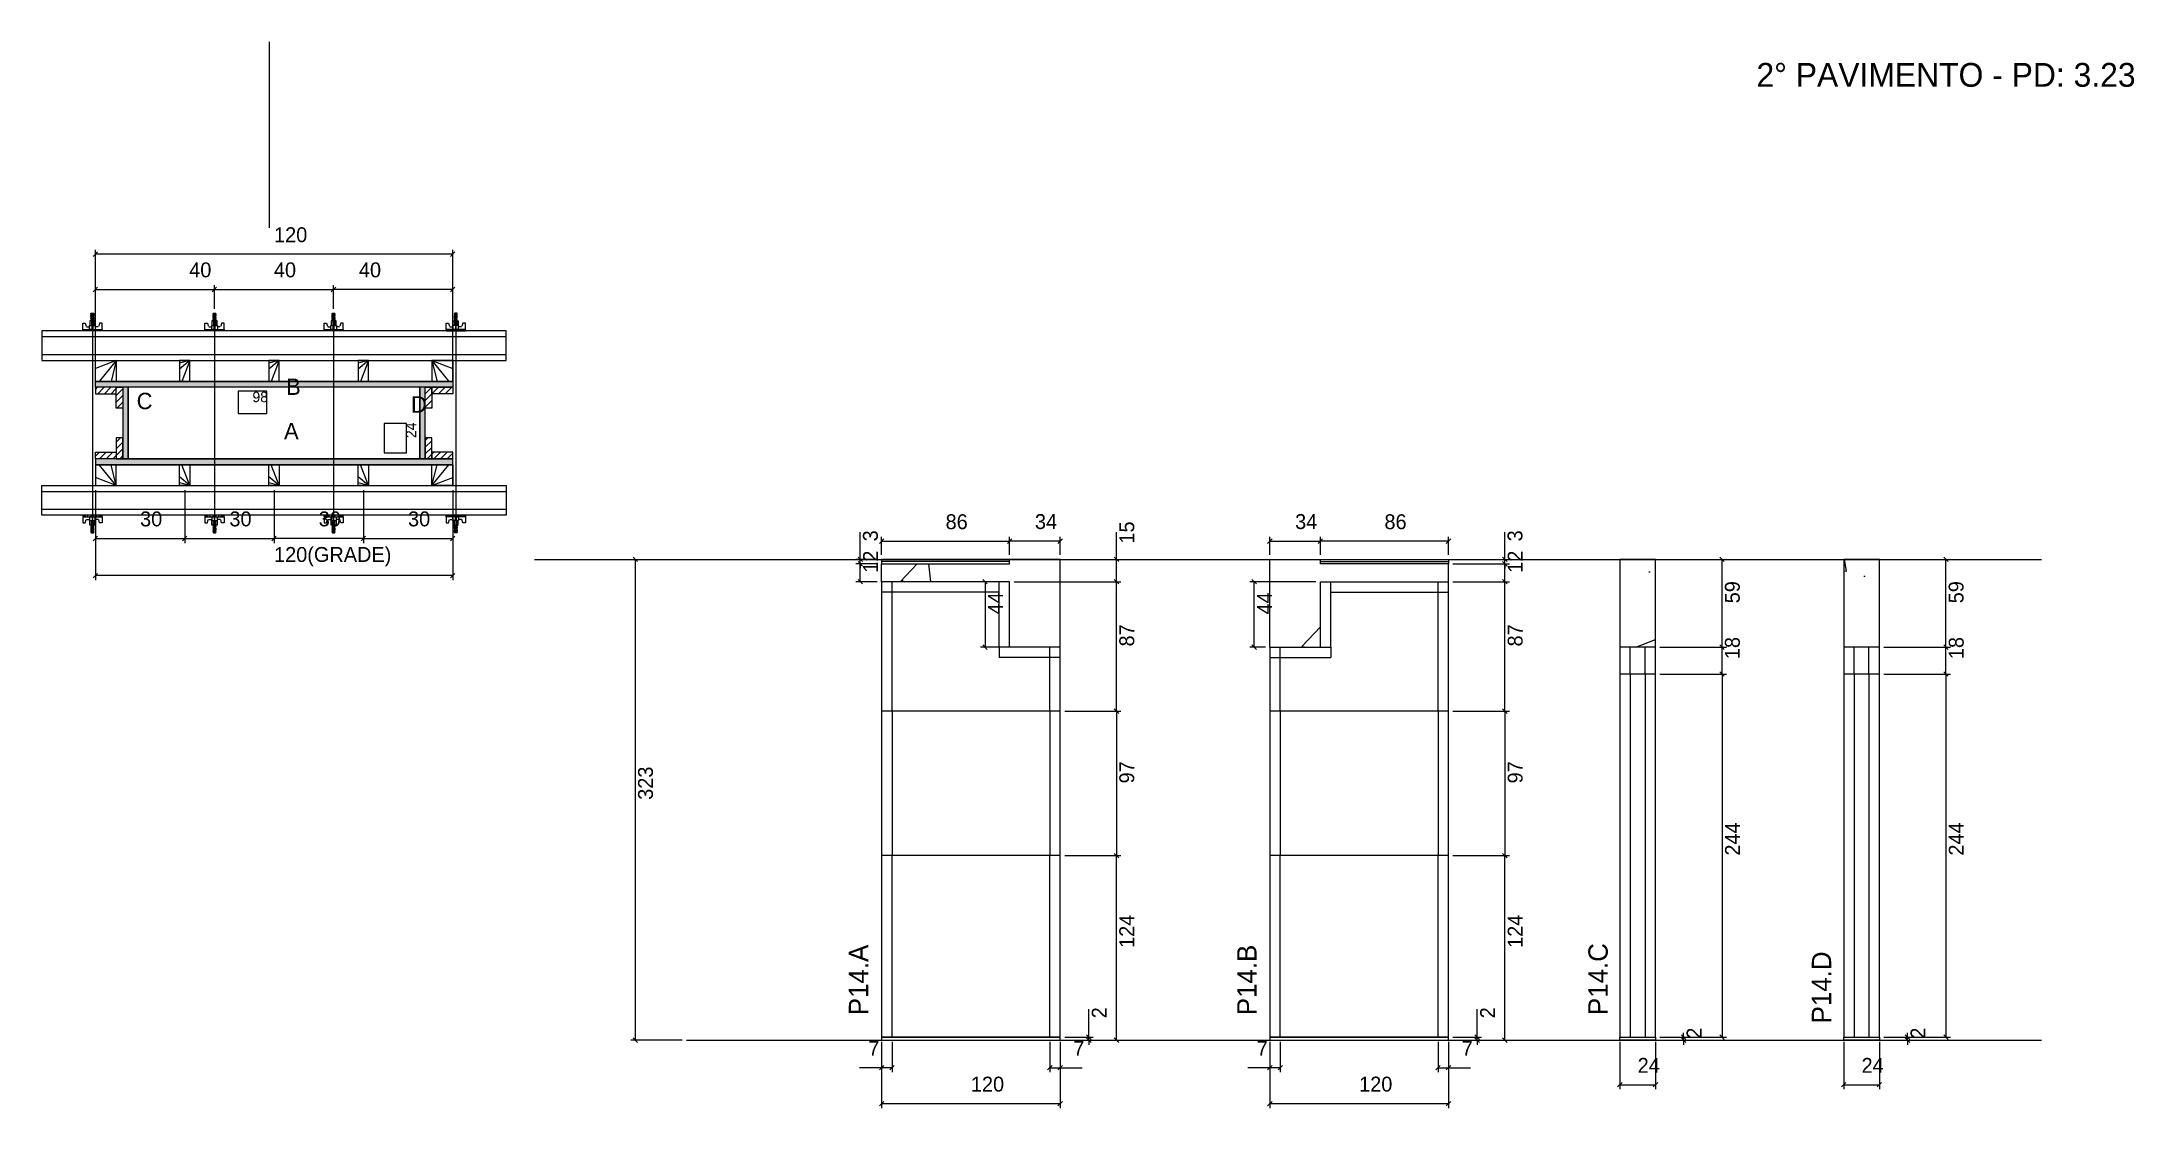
# Model space of a CAD drawing. Header units: metres. Extents: x 5057 to 6462, y 8490 to 9206.
import ezdxf

# ---------------------------------------------------------------- set-up
doc = ezdxf.new("R2010")
doc.units = ezdxf.units.M
for name, color, linetype in [('CHAPA', 7, 'Continuous'), ('COTA', 7, 'Continuous'), ('Hachura', 7, 'Continuous'), ('Madeira', 7, 'Continuous'), ('NIVEL 2° PAV.', 7, 'Continuous'), ('NOMENCLATURA', 7, 'Continuous'), ('Nível', 7, 'Continuous'), ('Painéis', 7, 'Continuous'), ('Perfil Metálico', 7, 'Continuous'), ('SARR_2.2x7', 7, 'Continuous'), ('SARR_EDITAR', 7, 'Continuous'), ('SARRAFO', 7, 'Continuous'), ('Texto Seção', 7, 'Continuous'), ('TEXTO_GERAL', 7, 'Continuous')]:
    doc.layers.add(name, color=color, linetype=linetype)

msp = doc.modelspace()

# ---------------------------------------------------------------- texts
at = {"layer": 'COTA', "color": 241, "lineweight": 25}
for s, p in [('120', (5212.9, 9071.3)), ('40', (5155.9, 9047.7)), ('40', (5212.8, 9047.7)), ('40', (5269.9, 9047.7)), ('30', (5122.9, 8880.4)), ('30', (5182.9, 8880.4)), ('30', (5242.9, 8880.4)), ('30', (5302.9, 8880.4)), ('120(GRADE)', (5212.9, 8856.5))]:
    msp.add_text(s, height=10, dxfattribs=at).set_placement(p)
at = {"layer": 'COTA', "color": 1, "lineweight": 25}
msp.add_text('98', height=7, dxfattribs=at).set_placement((5198.4, 8963.8))
msp.add_text('24', height=7, rotation=90, dxfattribs=at).set_placement((5308.4, 8939.7))
at = {"layer": 'COTA', "color": 240, "lineweight": 25}
for s, p in [('86', (5664, 8878.5)), ('34', (5724, 8878.6)), ('34', (5898.8, 8878.6)), ('86', (5958.8, 8878.5)), ('7', (5612.1, 8524.7)), ('7', (5749.8, 8524.7)), ('7', (5873, 8524.7)), ('7', (6010.7, 8524.7)), ('24', (6128.9, 8513.3)), ('24', (6279.3, 8513.3)), ('120', (5681, 8500.7)), ('120', (5941.8, 8500.7))]:
    msp.add_text(s, height=10, dxfattribs=at).set_placement(p)
for s, p in [('15', (5790.7, 8868.8)), ('3', (5618.5, 8870.3)), ('3', (6051.5, 8870.3)), ('12', (5618.6, 8849.2)), ('12', (6051.6, 8849.2)), ('59', (6197.5, 8828.7)), ('59', (6347.8, 8828.7)), ('44', (5702.5, 8821.2)), ('44', (5883.3, 8821.2)), ('87', (5790.7, 8799.7)), ('87', (6051.6, 8799.7)), ('18', (6197.5, 8791.2)), ('18', (6347.9, 8791.2)), ('97', (5790.7, 8707.7)), ('97', (6051.6, 8707.7)), ('244', (6197.6, 8659.2)), ('244', (6347.9, 8659.2)), ('124', (5790.7, 8597.2)), ('124', (6051.6, 8597.2)), ('2', (5772.2, 8549.9)), ('2', (6033.1, 8549.9)), ('2', (6171.8, 8536.2)), ('2', (6322.2, 8536.2))]:
    msp.add_text(s, height=10, rotation=90, dxfattribs=at).set_placement(p)
at = {"layer": 'NIVEL 2° PAV.', "color": 240, "lineweight": 25}
msp.add_text('323', height=10, rotation=90, dxfattribs=at).set_placement((5467.4, 8696.7))
at = {"layer": 'NOMENCLATURA', "color": 2, "lineweight": 25}
msp.add_text('2° PAVIMENTO - PD: 3.23', height=16, dxfattribs=at).set_placement((6208.7, 9175.7))
at = {"layer": 'Texto Seção', "color": 7, "lineweight": 15}
for s, p in [('P14.A', (5612, 8552)), ('P14.B', (5872.9, 8552)), ('P14.C', (6108.8, 8552.1)), ('P14.D', (6258.9, 8546.5))]:
    msp.add_text(s, height=13, rotation=90, dxfattribs=at).set_placement(p)
at = {"layer": 'TEXTO_GERAL', "color": 7, "lineweight": 25}
for s, p in [('C', (5120.6, 8959.1)), ('B', (5221, 8968.7)), ('D', (5304.9, 8956.8)), ('A', (5219.6, 8938.9))]:
    msp.add_text(s, height=11, dxfattribs=at).set_placement(p)

# ---------------------------------------------------------------- hatches: boundary and pattern name
at = {"layer": 'COTA'}
h = msp.add_hatch(dxfattribs=at)
h.set_pattern_fill('AR-CONC')
h.paths.add_polyline_path([(5707, 8855.2), (5621, 8855.2), (5621, 8843.2), (5707, 8843.2), (5707, 8799.2), (5741, 8799.2), (5741, 8858.2), (5707, 8858.2), (5707, 8855.2)])
h = msp.add_hatch(dxfattribs=at)
h.set_pattern_fill('AR-CONC')
h.paths.add_polyline_path([(5915.8, 8855.2), (6001.8, 8855.2), (6001.8, 8843.2), (5915.8, 8843.2), (5915.8, 8799.2), (5881.8, 8799.2), (5881.8, 8858.2), (5915.8, 8858.2), (5915.8, 8855.2)])
h = msp.add_hatch(dxfattribs=at)
h.set_pattern_fill('AR-CONC')
h.paths.add_polyline_path([(6140.9, 8858.2), (6116.9, 8858.2), (6116.9, 8799.2), (6140.9, 8799.2), (6140.9, 8858.2)])
h = msp.add_hatch(dxfattribs=at)
h.set_pattern_fill('AR-CONC')
h.paths.add_polyline_path([(6291.3, 8858.2), (6267.3, 8858.2), (6267.3, 8799.2), (6291.3, 8799.2), (6291.3, 8858.2)])
at = {"layer": 'Hachura'}
h = msp.add_hatch(color=7, dxfattribs=at)
h.dxf.hatch_style = 1
h.paths.add_polyline_path([(5092.9, 8973.8), (5092.9, 8977.8), (5332.9, 8977.8), (5332.9, 8973.8), (5092.9, 8973.8)])
h = msp.add_hatch(color=7, dxfattribs=at)
h.dxf.hatch_style = 1
h.paths.add_polyline_path([(5092.9, 8973.8), (5092.9, 8977.8), (5332.9, 8977.8), (5332.9, 8973.8), (5092.9, 8973.8)])
h = msp.add_hatch(dxfattribs=at)
h.set_pattern_fill('ANSI31')
h.paths.add_polyline_path([(5106.9, 8973.8), (5106.9, 8969.4), (5092.9, 8969.4), (5092.9, 8973.8), (5106.9, 8973.8)])
h = msp.add_hatch(dxfattribs=at)
h.set_pattern_fill('ANSI31')
h.paths.add_polyline_path([(5111.3, 8973.8), (5106.9, 8973.8), (5106.9, 8959.8), (5111.3, 8959.8), (5111.3, 8973.8)])
h = msp.add_hatch(color=7, dxfattribs=at)
h.dxf.hatch_style = 1
h.paths.add_polyline_path([(5114.9, 8973.8), (5111.3, 8973.8), (5111.3, 8925.8), (5114.9, 8925.8), (5114.9, 8973.8)])
h = msp.add_hatch(color=7, dxfattribs=at)
h.dxf.hatch_style = 1
h.paths.add_polyline_path([(5114.9, 8973.8), (5111.3, 8973.8), (5111.3, 8925.8), (5114.9, 8925.8), (5114.9, 8973.8)])
h = msp.add_hatch(color=7, dxfattribs=at)
h.dxf.hatch_style = 1
h.paths.add_polyline_path([(5314.5, 8973.8), (5310.9, 8973.8), (5310.9, 8925.8), (5314.5, 8925.8), (5314.5, 8973.8)])
h = msp.add_hatch(color=7, dxfattribs=at)
h.dxf.hatch_style = 1
h.paths.add_polyline_path([(5314.5, 8973.8), (5310.9, 8973.8), (5310.9, 8925.8), (5314.5, 8925.8), (5314.5, 8973.8)])
h = msp.add_hatch(dxfattribs=at)
h.set_pattern_fill('ANSI31')
h.paths.add_polyline_path([(5318.9, 8973.8), (5314.5, 8973.8), (5314.5, 8959.8), (5318.9, 8959.8), (5318.9, 8973.8)])
h = msp.add_hatch(dxfattribs=at)
h.set_pattern_fill('ANSI31')
h.paths.add_polyline_path([(5318.9, 8973.8), (5318.9, 8969.4), (5332.9, 8969.4), (5332.9, 8973.8), (5318.9, 8973.8)])
h = msp.add_hatch(dxfattribs=at)
h.set_pattern_fill('ANSI31')
h.paths.add_polyline_path([(5111.3, 8925.8), (5106.9, 8925.8), (5106.9, 8939.8), (5111.3, 8939.8), (5111.3, 8925.8)])
h = msp.add_hatch(dxfattribs=at)
h.set_pattern_fill('ANSI31')
h.paths.add_polyline_path([(5318.9, 8925.8), (5314.5, 8925.8), (5314.5, 8939.8), (5318.9, 8939.8), (5318.9, 8925.8)])
h = msp.add_hatch(dxfattribs=at)
h.set_pattern_fill('ANSI31')
h.paths.add_polyline_path([(5106.9, 8925.8), (5106.9, 8930.2), (5092.9, 8930.2), (5092.9, 8925.8), (5106.9, 8925.8)])
h = msp.add_hatch(color=7, dxfattribs=at)
h.dxf.hatch_style = 1
h.paths.add_polyline_path([(5092.9, 8925.8), (5092.9, 8921.8), (5332.9, 8921.8), (5332.9, 8925.8), (5092.9, 8925.8)])
h = msp.add_hatch(color=7, dxfattribs=at)
h.dxf.hatch_style = 1
h.paths.add_polyline_path([(5092.9, 8925.8), (5092.9, 8921.8), (5332.9, 8921.8), (5332.9, 8925.8), (5092.9, 8925.8)])
h = msp.add_hatch(dxfattribs=at)
h.set_pattern_fill('ANSI31')
h.paths.add_polyline_path([(5318.9, 8925.8), (5318.9, 8930.2), (5332.9, 8930.2), (5332.9, 8925.8), (5318.9, 8925.8)])

# ---------------------------------------------------------------- linework, layer by layer
at = {"layer": 'CHAPA', "color": 1, "lineweight": 25}
for points in [[(5092.9, 8973.8), (5092.9, 8977.8), (5332.9, 8977.8), (5332.9, 8973.8)], [(5092.9, 8973.8), (5092.9, 8977.8), (5332.9, 8977.8), (5332.9, 8973.8)], [(5114.9, 8973.8), (5111.3, 8973.8), (5111.3, 8925.8), (5114.9, 8925.8)], [(5114.9, 8973.8), (5111.3, 8973.8), (5111.3, 8925.8), (5114.9, 8925.8)], [(5314.5, 8973.8), (5310.9, 8973.8), (5310.9, 8925.8), (5314.5, 8925.8)], [(5314.5, 8973.8), (5310.9, 8973.8), (5310.9, 8925.8), (5314.5, 8925.8)], [(5092.9, 8925.8), (5092.9, 8921.8), (5332.9, 8921.8), (5332.9, 8925.8)], [(5092.9, 8925.8), (5092.9, 8921.8), (5332.9, 8921.8), (5332.9, 8925.8)]]:
    msp.add_lwpolyline(points, close=True, dxfattribs=at)
at = {"layer": 'COTA', "color": 241, "lineweight": 25}
for p, q in [((5092.9, 8980.8), (5092.9, 9066.2)), ((5332.9, 8980.8), (5332.9, 9066.2)), ((5332.9, 9063.2), (5092.9, 9063.2)), ((5092.9, 9014.8), (5092.9, 9042.5)), ((5092.9, 9039.5), (5172.8, 9039.5)), ((5172.8, 9026.6), (5172.8, 9042.5)), ((5172.8, 9026.6), (5172.8, 9042.5)), ((5172.8, 9039.5), (5252.8, 9039.5)), ((5252.8, 9026.6), (5252.8, 9042.5)), ((5252.8, 9026.6), (5252.8, 9042.5)), ((5332.9, 9039.5), (5252.8, 9039.5)), ((5332.9, 9014.8), (5332.9, 9042.5)), ((5092.9, 8904.8), (5092.9, 8844.3)), ((5092.9, 8904.8), (5092.9, 8869.2)), ((5152.9, 8904.8), (5152.9, 8869.2)), ((5152.9, 8904.8), (5152.9, 8869.2)), ((5212.9, 8904.8), (5212.9, 8869.2)), ((5212.9, 8904.8), (5212.9, 8869.2)), ((5272.9, 8904.8), (5272.9, 8869.2)), ((5272.9, 8904.8), (5272.9, 8869.2)), ((5332.9, 8904.8), (5332.9, 8844.3)), ((5332.9, 8904.8), (5332.9, 8869.2)), ((5092.9, 8872.2), (5152.9, 8872.2)), ((5152.9, 8872.2), (5212.9, 8872.2)), ((5272.9, 8872.2), (5212.9, 8872.2)), ((5272.9, 8872.2), (5332.9, 8872.2)), ((5621, 8843.2), (5621, 8855.2)), ((5741, 8858.2), (5707, 8858.2)), ((5741, 8799.2), (5741, 8858.2)), ((5881.8, 8799.2), (5881.8, 8858.2)), ((5881.8, 8858.2), (5915.8, 8858.2)), ((6001.8, 8843.2), (6001.8, 8855.2)), ((5332.9, 8847.3), (5092.9, 8847.3))]:
    msp.add_line(p, q, dxfattribs=at)
at = {"layer": 'COTA', "color": 0, "lineweight": 25}
for p, q in [((5094.4, 9064.7), (5091.4, 9061.7)), ((5331.4, 9061.7), (5334.4, 9064.7)), ((5094.4, 9041), (5091.4, 9038)), ((5171.3, 9038), (5174.3, 9041)), ((5174.3, 9041), (5171.3, 9038)), ((5254.3, 9041), (5251.3, 9038)), ((5251.3, 9038), (5254.3, 9041)), ((5331.4, 9038), (5334.4, 9041)), ((5094.4, 8873.7), (5091.4, 8870.7)), ((5151.4, 8870.7), (5154.4, 8873.7)), ((5154.4, 8873.7), (5151.4, 8870.7)), ((5211.4, 8870.7), (5214.4, 8873.7)), ((5214.4, 8873.7), (5211.4, 8870.7)), ((5274.4, 8873.7), (5271.4, 8870.7)), ((5271.4, 8870.7), (5274.4, 8873.7)), ((5331.4, 8870.7), (5334.4, 8873.7)), ((5622.5, 8871.9), (5619.5, 8868.9)), ((5708.5, 8871.9), (5705.5, 8868.9)), ((5705.5, 8868.9), (5708.5, 8871.9)), ((5739.5, 8868.9), (5742.5, 8871.9)), ((5883.3, 8871.9), (5880.3, 8868.9)), ((5914.3, 8868.9), (5917.3, 8871.9)), ((5917.3, 8871.9), (5914.3, 8868.9)), ((6000.3, 8868.9), (6003.3, 8871.9)), ((5605.2, 8859.7), (5608.2, 8856.7)), ((5608.2, 8853.7), (5605.2, 8856.7)), ((5608.2, 8853.7), (5605.2, 8856.7)), ((5780.3, 8856.7), (5777.3, 8859.7)), ((6038.2, 8859.7), (6041.2, 8856.7)), ((6041.2, 8853.7), (6038.2, 8856.7)), ((6041.2, 8853.7), (6038.2, 8856.7)), ((6187.1, 8856.7), (6184.1, 8859.7)), ((6337.5, 8856.7), (6334.5, 8859.7)), ((5094.4, 8848.8), (5091.4, 8845.8)), ((5331.4, 8845.8), (5334.4, 8848.8)), ((5605.2, 8844.7), (5608.2, 8841.7)), ((5692, 8841.7), (5689, 8844.7)), ((5777.3, 8844.7), (5780.3, 8841.7)), ((5780.3, 8841.7), (5777.3, 8844.7)), ((5872.8, 8841.7), (5869.8, 8844.7)), ((6038.2, 8844.7), (6041.2, 8841.7)), ((6041.2, 8841.7), (6038.2, 8844.7)), ((5689, 8800.7), (5692, 8797.7)), ((5869.8, 8800.7), (5872.8, 8797.7)), ((6184.1, 8800.7), (6187.1, 8797.7)), ((6187.1, 8797.7), (6184.1, 8800.7)), ((6334.5, 8800.7), (6337.5, 8797.7)), ((6337.5, 8797.7), (6334.5, 8800.7)), ((6187.1, 8779.7), (6184.1, 8782.7)), ((6184.1, 8782.7), (6187.1, 8779.7)), ((6337.5, 8779.7), (6334.5, 8782.7)), ((6334.5, 8782.7), (6337.5, 8779.7)), ((5777.3, 8757.7), (5780.3, 8754.7)), ((5780.3, 8754.7), (5777.3, 8757.7)), ((6038.2, 8757.7), (6041.2, 8754.7)), ((6041.2, 8754.7), (6038.2, 8757.7)), ((5780.3, 8657.7), (5777.3, 8660.7)), ((5777.3, 8660.7), (5780.3, 8657.7)), ((6041.2, 8657.7), (6038.2, 8660.7)), ((6038.2, 8660.7), (6041.2, 8657.7)), ((5758.7, 8538.7), (5761.7, 8535.7)), ((5761.7, 8533.7), (5758.7, 8536.7)), ((5777.3, 8536.7), (5780.3, 8533.7)), ((6019.6, 8538.7), (6022.6, 8535.7)), ((6022.6, 8533.7), (6019.6, 8536.7)), ((6038.2, 8536.7), (6041.2, 8533.7)), ((6158.3, 8538.7), (6161.3, 8535.7)), ((6161.3, 8533.7), (6158.3, 8536.7)), ((6184.1, 8538.7), (6187.1, 8535.7)), ((6308.7, 8538.7), (6311.7, 8535.7)), ((6311.7, 8533.7), (6308.7, 8536.7)), ((6334.5, 8538.7), (6337.5, 8535.7)), ((5622.5, 8518.2), (5619.5, 8515.2)), ((5626.5, 8515.2), (5629.5, 8518.2)), ((5735.5, 8518.2), (5732.5, 8515.2)), ((5739.5, 8515.2), (5742.5, 8518.2)), ((5883.3, 8518.2), (5880.3, 8515.2)), ((5887.3, 8515.2), (5890.3, 8518.2)), ((5996.3, 8518.2), (5993.3, 8515.2)), ((6000.3, 8515.2), (6003.3, 8518.2)), ((6118.4, 8506.8), (6115.4, 8503.8)), ((6139.4, 8503.8), (6142.4, 8506.8)), ((6268.8, 8506.8), (6265.8, 8503.8)), ((6289.8, 8503.8), (6292.8, 8506.8)), ((5622.5, 8494), (5619.5, 8491)), ((5739.5, 8491), (5742.5, 8494)), ((5883.3, 8494), (5880.3, 8491)), ((6000.3, 8491), (6003.3, 8494))]:
    msp.add_line(p, q, dxfattribs=at)
at = {"layer": 'COTA', "color": 180, "lineweight": 25}
for p, q in [((5208, 8971.3), (5188.7, 8971.3)), ((5188.7, 8971.3), (5188.7, 8956.3)), ((5208, 8956.3), (5208, 8971.3)), ((5188.7, 8956.3), (5208, 8956.3)), ((5301.9, 8949.5), (5286.9, 8949.5)), ((5286.9, 8949.5), (5286.9, 8929.8)), ((5301.9, 8929.8), (5301.9, 8949.5)), ((5286.9, 8929.8), (5301.9, 8929.8))]:
    msp.add_line(p, q, dxfattribs=at)
at = {"layer": 'COTA', "color": 4, "lineweight": 25}
for p, q in [((5606.7, 8858.2), (5606.7, 8876.5)), ((5621, 8861.2), (5621, 8873.4)), ((5621, 8870.4), (5707, 8870.4)), ((5707, 8861.2), (5707, 8873.4)), ((5707, 8861.2), (5707, 8873.4)), ((5741, 8870.4), (5707, 8870.4)), ((5741, 8861.2), (5741, 8873.4)), ((5778.8, 8858.2), (5778.8, 8876.5)), ((5881.8, 8861.2), (5881.8, 8873.4)), ((5881.8, 8870.4), (5915.8, 8870.4)), ((5915.8, 8861.2), (5915.8, 8873.4)), ((5915.8, 8861.2), (5915.8, 8873.4)), ((6001.8, 8870.4), (5915.8, 8870.4)), ((6001.8, 8861.2), (6001.8, 8873.4)), ((6039.7, 8858.2), (6039.7, 8876.5)), ((5618, 8858.2), (5603.7, 8858.2)), ((5618, 8855.2), (5603.7, 8855.2)), ((5618, 8855.2), (5603.7, 8855.2)), ((5606.7, 8855.2), (5606.7, 8858.2)), ((5606.7, 8843.2), (5606.7, 8855.2)), ((5606.7, 8855.2), (5606.7, 8852.2)), ((5744, 8858.2), (5781.8, 8858.2)), ((5778.8, 8843.2), (5778.8, 8858.2)), ((6004.8, 8858.2), (6042.7, 8858.2)), ((6004.8, 8855.2), (6042.7, 8855.2)), ((6004.8, 8855.2), (6042.7, 8855.2)), ((6039.7, 8855.2), (6039.7, 8858.2)), ((6039.7, 8843.2), (6039.7, 8855.2)), ((6039.7, 8855.2), (6039.7, 8852.2)), ((6143.9, 8858.2), (6188.6, 8858.2)), ((6185.6, 8799.2), (6185.6, 8858.2)), ((6294.3, 8858.2), (6339, 8858.2)), ((6336, 8799.2), (6336, 8858.2)), ((5618, 8843.2), (5603.7, 8843.2)), ((5704, 8843.2), (5687.5, 8843.2)), ((5690.5, 8843.2), (5690.5, 8799.2)), ((5710, 8843.2), (5781.8, 8843.2)), ((5710, 8843.2), (5781.8, 8843.2)), ((5778.8, 8756.2), (5778.8, 8843.2)), ((5912.8, 8843.2), (5868.3, 8843.2)), ((5871.3, 8799.2), (5871.3, 8843.2)), ((6004.8, 8843.2), (6042.7, 8843.2)), ((6004.8, 8843.2), (6042.7, 8843.2)), ((6039.7, 8756.2), (6039.7, 8843.2)), ((5704, 8799.2), (5687.5, 8799.2)), ((5878.8, 8799.2), (5868.3, 8799.2)), ((6143.9, 8799.2), (6188.6, 8799.2)), ((6143.9, 8799.2), (6188.6, 8799.2)), ((6185.6, 8781.2), (6185.6, 8799.2)), ((6294.3, 8799.2), (6339, 8799.2)), ((6294.3, 8799.2), (6339, 8799.2)), ((6336, 8781.2), (6336, 8799.2)), ((6143.9, 8781.2), (6188.6, 8781.2)), ((6143.9, 8781.2), (6188.6, 8781.2)), ((6185.6, 8781.2), (6185.6, 8537.2)), ((6294.3, 8781.2), (6339, 8781.2)), ((6294.3, 8781.2), (6339, 8781.2)), ((6336, 8781.2), (6336, 8537.2)), ((5744, 8756.2), (5781.8, 8756.2)), ((5744, 8756.2), (5781.8, 8756.2)), ((5778.8, 8756.2), (5778.8, 8659.2)), ((6004.8, 8756.2), (6042.7, 8756.2)), ((6004.8, 8756.2), (6042.7, 8756.2)), ((6039.7, 8756.2), (6039.7, 8659.2)), ((5744, 8659.2), (5781.8, 8659.2)), ((5744, 8659.2), (5781.8, 8659.2)), ((5778.8, 8535.2), (5778.8, 8659.2)), ((6004.8, 8659.2), (6042.7, 8659.2)), ((6004.8, 8659.2), (6042.7, 8659.2)), ((6039.7, 8535.2), (6039.7, 8659.2)), ((5760.2, 8537.2), (5760.2, 8556)), ((6021.1, 8537.2), (6021.1, 8556)), ((5621, 8534.2), (5621, 8489.5)), ((5621, 8532.2), (5621, 8513.7)), ((5628, 8534.2), (5628, 8513.7)), ((5734, 8534.2), (5734, 8513.7)), ((5741, 8534.2), (5741, 8489.5)), ((5741, 8532.2), (5741, 8513.7)), ((5744, 8537.2), (5763.2, 8537.2)), ((5744, 8535.2), (5763.2, 8535.2)), ((5744, 8535.2), (5781.8, 8535.2)), ((5760.2, 8535.2), (5760.2, 8537.2)), ((5760.2, 8535.2), (5760.2, 8532.2)), ((5881.8, 8534.2), (5881.8, 8489.5)), ((5881.8, 8532.2), (5881.8, 8513.7)), ((5888.8, 8534.2), (5888.8, 8513.7)), ((5994.8, 8534.2), (5994.8, 8513.7)), ((6001.8, 8534.2), (6001.8, 8489.5)), ((6001.8, 8532.2), (6001.8, 8513.7)), ((6004.8, 8537.2), (6024.1, 8537.2)), ((6004.8, 8535.2), (6024.1, 8535.2)), ((6004.8, 8535.2), (6042.7, 8535.2)), ((6021.1, 8535.2), (6021.1, 8537.2)), ((6021.1, 8535.2), (6021.1, 8532.2)), ((6116.9, 8534.2), (6116.9, 8502.3)), ((6140.9, 8534.2), (6140.9, 8502.3)), ((6143.9, 8537.2), (6162.8, 8537.2)), ((6143.9, 8537.2), (6188.6, 8537.2)), ((6143.9, 8535.2), (6162.8, 8535.2)), ((6159.8, 8537.2), (6159.8, 8540.2)), ((6159.8, 8535.2), (6159.8, 8537.2)), ((6159.8, 8535.2), (6159.8, 8532.2)), ((6267.3, 8534.2), (6267.3, 8502.3)), ((6291.3, 8534.2), (6291.3, 8502.3)), ((6294.3, 8537.2), (6313.2, 8537.2)), ((6294.3, 8537.2), (6339, 8537.2)), ((6294.3, 8535.2), (6313.2, 8535.2)), ((6310.2, 8537.2), (6310.2, 8540.2)), ((6310.2, 8535.2), (6310.2, 8537.2)), ((6310.2, 8535.2), (6310.2, 8532.2)), ((5621, 8516.7), (5606.2, 8516.7)), ((5628, 8516.7), (5621, 8516.7)), ((5734, 8516.7), (5741, 8516.7)), ((5741, 8516.7), (5755.7, 8516.7)), ((5881.8, 8516.7), (5867.1, 8516.7)), ((5888.8, 8516.7), (5881.8, 8516.7)), ((5994.8, 8516.7), (6001.8, 8516.7)), ((6001.8, 8516.7), (6016.6, 8516.7)), ((6116.9, 8505.3), (6140.9, 8505.3)), ((6267.3, 8505.3), (6291.3, 8505.3)), ((5741, 8492.5), (5621, 8492.5)), ((6001.8, 8492.5), (5881.8, 8492.5))]:
    msp.add_line(p, q, dxfattribs=at)
at = {"layer": 'COTA', "color": 241, "lineweight": 25}
for points in [[(6140.9, 8799.2), (6140.9, 8858.2), (6116.9, 8858.2), (6116.9, 8799.2)], [(6291.3, 8799.2), (6291.3, 8858.2), (6267.3, 8858.2), (6267.3, 8799.2)]]:
    msp.add_lwpolyline(points, dxfattribs=at)
at = {"layer": 'Hachura', "color": 0, "lineweight": 9}
for p, q in [((5089.9, 9023.3), (5090.2, 9023.6)), ((5090.2, 9023.6), (5091.5, 9023.6)), ((5091.8, 9023.3), (5091.5, 9023.6)), ((5171.9, 9023.3), (5172.2, 9023.6)), ((5172.2, 9023.6), (5173.5, 9023.6)), ((5173.8, 9023.3), (5173.5, 9023.6)), ((5251.9, 9023.3), (5252.2, 9023.6)), ((5252.2, 9023.6), (5253.5, 9023.6)), ((5253.8, 9023.3), (5253.5, 9023.6)), ((5334, 9023.3), (5334.3, 9023.6)), ((5335.6, 9023.6), (5334.3, 9023.6)), ((5335.9, 9023.3), (5335.6, 9023.6)), ((5084.5, 9011.8), (5084.5, 9017)), ((5084.5, 9017), (5086.1, 9017)), ((5084.5, 9012.7), (5097.4, 9012.7)), ((5084.5, 9012.7), (5089.6, 9012.7)), ((5097.4, 9011.8), (5084.5, 9011.8)), ((5084.6, 9012.7), (5084.6, 9011.8)), ((5084.8, 9012.7), (5084.8, 9011.8)), ((5085.1, 9012.7), (5085.1, 9011.8)), ((5085.6, 9012.7), (5085.6, 9011.8)), ((5086.1, 9017), (5086.7, 9014.8)), ((5086.5, 9012.7), (5086.5, 9011.8)), ((5087, 9014.5), (5089, 9014.5)), ((5087.9, 9012.7), (5087.9, 9011.8)), ((5096.4, 9011.8), (5088.6, 9011.8)), ((5089, 9015.3), (5092.8, 9015.3)), ((5089, 9012.7), (5089, 9015.3)), ((5090.9, 9012.7), (5089, 9012.7)), ((5092.6, 9018.5), (5089.2, 9018.5)), ((5092.6, 9018.5), (5089.2, 9018.5)), ((5089.2, 9018.5), (5089.2, 9015.3)), ((5089.6, 9012.7), (5090.3, 9012.7)), ((5089.8, 9022.9), (5092, 9021.8)), ((5091.9, 9021.6), (5089.8, 9022.6)), ((5089.8, 9021.7), (5092, 9020.6)), ((5091.9, 9020.4), (5089.8, 9021.5)), ((5089.8, 9020.6), (5092, 9019.5)), ((5091.9, 9019.3), (5089.8, 9020.3)), ((5091, 9018.5), (5089.8, 9019.2)), ((5089.9, 9023), (5089.9, 9023.3)), ((5091.8, 9023.3), (5089.9, 9023.3)), ((5089.9, 9023), (5091.8, 9022)), ((5089.9, 9023), (5091.8, 9022)), ((5089.9, 9021.8), (5089.9, 9022.5)), ((5091.8, 9021.5), (5089.9, 9022.5)), ((5089.9, 9021.8), (5091.8, 9020.9)), ((5089.9, 9020.7), (5089.9, 9021.3)), ((5091.8, 9020.3), (5089.9, 9021.3)), ((5089.9, 9021.1), (5089.9, 9021.3)), ((5089.9, 9020.7), (5091.8, 9019.7)), ((5089.9, 9019.5), (5089.9, 9020.1)), ((5091.8, 9019.2), (5089.9, 9020.1)), ((5089.9, 9019.5), (5091.8, 9018.5)), ((5090.8, 9018.5), (5089.9, 9019)), ((5089.9, 9018.5), (5089.9, 9019)), ((5089.9, 9012.4), (5089.9, 9012.6)), ((5089.9, 9012), (5089.9, 9012.4)), ((5090.3, 9018.5), (5090.3, 9015.3)), ((5091.8, 9022.7), (5090.5, 9023.3)), ((5090.6, 9012.7), (5090.6, 9014.7)), ((5091.9, 9022.7), (5090.8, 9023.3)), ((5090.9, 9012.7), (5090.9, 9011.8)), ((5091.1, 9014.7), (5091.1, 9012.7)), ((5091.3, 9023.3), (5092, 9023)), ((5091.6, 9023.3), (5091.8, 9023.2)), ((5091.8, 9022.7), (5091.8, 9022)), ((5091.8, 9020.9), (5091.8, 9021.5)), ((5091.8, 9020.1), (5091.8, 9020.3)), ((5091.8, 9020.1), (5091.8, 9019.7)), ((5091.8, 9019.2), (5091.8, 9018.5)), ((5091.8, 9018.5), (5091.8, 9015.3)), ((5091.9, 9012.6), (5091.9, 9012.2)), ((5092.6, 9015.3), (5092.6, 9018.5)), ((5092.8, 9015.3), (5092.6, 9015.3)), ((5092.8, 9015.3), (5092.6, 9015.3)), ((5092.8, 9015.3), (5092.8, 9012.7)), ((5094.8, 9014.5), (5092.8, 9014.5)), ((5093.9, 9012.7), (5093.9, 9011.8)), ((5095.7, 9017), (5095.1, 9014.8)), ((5095.4, 9012.7), (5095.4, 9011.8)), ((5097.4, 9017), (5095.7, 9017)), ((5096.2, 9012.7), (5096.2, 9011.8)), ((5096.7, 9012.7), (5096.7, 9011.8)), ((5097, 9012.7), (5097, 9011.8)), ((5097.2, 9012.7), (5097.2, 9011.8)), ((5097.4, 9012.7), (5097.4, 9017)), ((5097.4, 9012.7), (5097.4, 9011.8)), ((5166.5, 9011.8), (5166.5, 9017)), ((5166.5, 9017), (5168.1, 9017)), ((5166.5, 9012.7), (5179.4, 9012.7)), ((5166.5, 9012.7), (5171.6, 9012.7)), ((5179.4, 9011.8), (5166.5, 9011.8)), ((5166.6, 9012.7), (5166.6, 9011.8)), ((5166.8, 9012.7), (5166.8, 9011.8)), ((5167.1, 9012.7), (5167.1, 9011.8)), ((5167.6, 9012.7), (5167.6, 9011.8)), ((5168.1, 9017), (5168.7, 9014.8)), ((5168.5, 9012.7), (5168.5, 9011.8)), ((5169, 9014.5), (5171, 9014.5)), ((5169.9, 9012.7), (5169.9, 9011.8)), ((5178.4, 9011.8), (5170.6, 9011.8)), ((5171, 9015.3), (5174.8, 9015.3)), ((5171, 9012.7), (5171, 9015.3)), ((5172.9, 9012.7), (5171, 9012.7)), ((5174.6, 9018.5), (5171.2, 9018.5)), ((5174.6, 9018.5), (5171.2, 9018.5)), ((5171.2, 9018.5), (5171.2, 9015.3)), ((5171.6, 9012.7), (5172.3, 9012.7)), ((5171.8, 9022.9), (5174, 9021.8)), ((5173.9, 9021.6), (5171.8, 9022.6)), ((5171.8, 9021.7), (5174, 9020.6)), ((5173.9, 9020.4), (5171.8, 9021.5)), ((5171.8, 9020.6), (5174, 9019.5)), ((5173.9, 9019.3), (5171.8, 9020.3)), ((5173, 9018.5), (5171.8, 9019.2)), ((5171.9, 9023), (5171.9, 9023.3)), ((5173.8, 9023.3), (5171.9, 9023.3)), ((5171.9, 9023), (5173.8, 9022)), ((5171.9, 9023), (5173.8, 9022)), ((5171.9, 9021.8), (5171.9, 9022.5)), ((5173.8, 9021.5), (5171.9, 9022.5)), ((5171.9, 9021.8), (5173.8, 9020.9)), ((5171.9, 9020.7), (5171.9, 9021.3)), ((5173.8, 9020.3), (5171.9, 9021.3)), ((5171.9, 9021.1), (5171.9, 9021.3)), ((5171.9, 9020.7), (5173.8, 9019.7)), ((5171.9, 9019.5), (5171.9, 9020.1)), ((5173.8, 9019.2), (5171.9, 9020.1)), ((5171.9, 9019.5), (5173.8, 9018.5)), ((5172.8, 9018.5), (5171.9, 9019)), ((5171.9, 9018.5), (5171.9, 9019)), ((5171.9, 9012.4), (5171.9, 9012.6)), ((5171.9, 9012), (5171.9, 9012.4)), ((5172.3, 9018.5), (5172.3, 9015.3)), ((5173.8, 9022.7), (5172.5, 9023.3)), ((5172.6, 9012.7), (5172.6, 9014.7)), ((5173.9, 9022.7), (5172.8, 9023.3)), ((5172.9, 9012.7), (5172.9, 9011.8)), ((5173.1, 9014.7), (5173.1, 9012.7)), ((5173.3, 9023.3), (5174, 9023)), ((5173.6, 9023.3), (5173.8, 9023.2)), ((5173.8, 9022.7), (5173.8, 9022)), ((5173.8, 9020.9), (5173.8, 9021.5)), ((5173.8, 9020.1), (5173.8, 9020.3)), ((5173.8, 9020.1), (5173.8, 9019.7)), ((5173.8, 9019.2), (5173.8, 9018.5)), ((5173.8, 9018.5), (5173.8, 9015.3)), ((5173.9, 9012.6), (5173.9, 9012.2)), ((5174.6, 9015.3), (5174.6, 9018.5)), ((5174.8, 9015.3), (5174.6, 9015.3)), ((5174.8, 9015.3), (5174.6, 9015.3)), ((5174.8, 9015.3), (5174.8, 9012.7)), ((5176.8, 9014.5), (5174.8, 9014.5)), ((5175.9, 9012.7), (5175.9, 9011.8)), ((5177.7, 9017), (5177.1, 9014.8)), ((5177.4, 9012.7), (5177.4, 9011.8)), ((5179.4, 9017), (5177.7, 9017)), ((5178.2, 9012.7), (5178.2, 9011.8)), ((5178.7, 9012.7), (5178.7, 9011.8)), ((5179, 9012.7), (5179, 9011.8)), ((5179.2, 9012.7), (5179.2, 9011.8)), ((5179.4, 9012.7), (5179.4, 9017)), ((5179.4, 9012.7), (5179.4, 9011.8)), ((5246.5, 9011.8), (5246.5, 9017)), ((5246.5, 9017), (5248.1, 9017)), ((5246.5, 9012.7), (5259.4, 9012.7)), ((5246.5, 9012.7), (5251.6, 9012.7)), ((5259.4, 9011.8), (5246.5, 9011.8)), ((5246.6, 9012.7), (5246.6, 9011.8)), ((5246.8, 9012.7), (5246.8, 9011.8)), ((5247.1, 9012.7), (5247.1, 9011.8)), ((5247.6, 9012.7), (5247.6, 9011.8)), ((5248.1, 9017), (5248.7, 9014.8)), ((5248.5, 9012.7), (5248.5, 9011.8)), ((5249, 9014.5), (5251, 9014.5)), ((5249.9, 9012.7), (5249.9, 9011.8)), ((5258.4, 9011.8), (5250.6, 9011.8)), ((5251, 9015.3), (5254.8, 9015.3)), ((5251, 9012.7), (5251, 9015.3)), ((5252.9, 9012.7), (5251, 9012.7)), ((5254.6, 9018.5), (5251.2, 9018.5)), ((5254.6, 9018.5), (5251.2, 9018.5)), ((5251.2, 9018.5), (5251.2, 9015.3)), ((5251.6, 9012.7), (5252.3, 9012.7)), ((5251.8, 9022.9), (5254, 9021.8)), ((5253.9, 9021.6), (5251.8, 9022.6)), ((5251.8, 9021.7), (5254, 9020.6)), ((5253.9, 9020.4), (5251.8, 9021.5)), ((5251.8, 9020.6), (5254, 9019.5)), ((5253.9, 9019.3), (5251.8, 9020.3)), ((5253, 9018.5), (5251.8, 9019.2)), ((5251.9, 9023), (5251.9, 9023.3)), ((5253.8, 9023.3), (5251.9, 9023.3)), ((5251.9, 9023), (5253.8, 9022)), ((5251.9, 9023), (5253.8, 9022)), ((5251.9, 9021.8), (5251.9, 9022.5)), ((5253.8, 9021.5), (5251.9, 9022.5)), ((5251.9, 9021.8), (5253.8, 9020.9)), ((5251.9, 9020.7), (5251.9, 9021.3)), ((5253.8, 9020.3), (5251.9, 9021.3)), ((5251.9, 9021.1), (5251.9, 9021.3)), ((5251.9, 9020.7), (5253.8, 9019.7)), ((5251.9, 9019.5), (5251.9, 9020.1)), ((5253.8, 9019.2), (5251.9, 9020.1)), ((5251.9, 9019.5), (5253.8, 9018.5)), ((5252.8, 9018.5), (5251.9, 9019)), ((5251.9, 9018.5), (5251.9, 9019)), ((5251.9, 9012.4), (5251.9, 9012.6)), ((5251.9, 9012), (5251.9, 9012.4)), ((5252.3, 9018.5), (5252.3, 9015.3)), ((5253.8, 9022.7), (5252.5, 9023.3)), ((5252.6, 9012.7), (5252.6, 9014.7)), ((5253.9, 9022.7), (5252.8, 9023.3)), ((5252.9, 9012.7), (5252.9, 9011.8)), ((5253.1, 9014.7), (5253.1, 9012.7)), ((5253.3, 9023.3), (5254, 9023)), ((5253.6, 9023.3), (5253.8, 9023.2)), ((5253.8, 9022.7), (5253.8, 9022)), ((5253.8, 9020.9), (5253.8, 9021.5)), ((5253.8, 9020.1), (5253.8, 9020.3)), ((5253.8, 9020.1), (5253.8, 9019.7)), ((5253.8, 9019.2), (5253.8, 9018.5)), ((5253.8, 9018.5), (5253.8, 9015.3)), ((5253.9, 9012.6), (5253.9, 9012.2)), ((5254.6, 9015.3), (5254.6, 9018.5)), ((5254.8, 9015.3), (5254.6, 9015.3)), ((5254.8, 9015.3), (5254.6, 9015.3)), ((5254.8, 9015.3), (5254.8, 9012.7)), ((5256.8, 9014.5), (5254.8, 9014.5)), ((5255.9, 9012.7), (5255.9, 9011.8)), ((5257.7, 9017), (5257.1, 9014.8)), ((5257.4, 9012.7), (5257.4, 9011.8)), ((5259.4, 9017), (5257.7, 9017)), ((5258.2, 9012.7), (5258.2, 9011.8)), ((5258.7, 9012.7), (5258.7, 9011.8)), ((5259, 9012.7), (5259, 9011.8)), ((5259.2, 9012.7), (5259.2, 9011.8)), ((5259.4, 9012.7), (5259.4, 9017)), ((5259.4, 9012.7), (5259.4, 9011.8)), ((5328.5, 9012.7), (5328.5, 9017)), ((5328.5, 9017), (5330.1, 9017)), ((5341.4, 9012.7), (5328.5, 9012.7)), ((5328.5, 9012.7), (5328.5, 9011.8)), ((5328.5, 9011.8), (5341.4, 9011.8)), ((5328.6, 9012.7), (5328.6, 9011.8)), ((5328.8, 9012.7), (5328.8, 9011.8)), ((5329.1, 9012.7), (5329.1, 9011.8)), ((5329.4, 9011.8), (5337.2, 9011.8)), ((5329.6, 9012.7), (5329.6, 9011.8)), ((5330.1, 9017), (5330.7, 9014.8)), ((5330.5, 9012.7), (5330.5, 9011.8)), ((5331, 9014.5), (5333, 9014.5)), ((5331.9, 9012.7), (5331.9, 9011.8)), ((5336.8, 9015.3), (5333, 9015.3)), ((5333, 9015.3), (5333, 9012.7)), ((5333, 9015.3), (5333.2, 9015.3)), ((5333, 9015.3), (5333.2, 9015.3)), ((5333.2, 9018.5), (5336.6, 9018.5)), ((5333.2, 9018.5), (5336.6, 9018.5)), ((5333.2, 9015.3), (5333.2, 9018.5)), ((5334.5, 9023.3), (5333.8, 9023)), ((5336, 9022.9), (5333.8, 9021.8)), ((5336, 9021.7), (5333.8, 9020.6)), ((5336, 9020.6), (5333.8, 9019.5)), ((5333.9, 9022.7), (5335, 9023.3)), ((5333.9, 9021.6), (5336, 9022.6)), ((5333.9, 9020.4), (5336, 9021.5)), ((5333.9, 9019.3), (5336, 9020.3)), ((5333.9, 9012.6), (5333.9, 9012.2)), ((5334.3, 9023.3), (5334, 9023.2)), ((5334, 9022.7), (5335.3, 9023.3)), ((5334, 9023.3), (5335.9, 9023.3)), ((5335.9, 9023), (5334, 9022)), ((5335.9, 9023), (5334, 9022)), ((5334, 9022.7), (5334, 9022)), ((5334, 9021.5), (5335.9, 9022.5)), ((5335.9, 9021.8), (5334, 9020.9)), ((5334, 9020.9), (5334, 9021.5)), ((5334, 9020.3), (5335.9, 9021.3)), ((5335.9, 9020.7), (5334, 9019.7)), ((5334, 9020.1), (5334, 9020.3)), ((5334, 9020.1), (5334, 9019.7)), ((5334, 9019.2), (5335.9, 9020.1)), ((5335.9, 9019.5), (5334, 9018.5)), ((5334, 9019.2), (5334, 9018.5)), ((5334, 9018.5), (5334, 9015.3)), ((5334.7, 9014.7), (5334.7, 9012.7)), ((5334.8, 9018.5), (5336, 9019.2)), ((5334.9, 9012.7), (5336.8, 9012.7)), ((5334.9, 9012.7), (5334.9, 9011.8)), ((5335, 9018.5), (5335.9, 9019)), ((5335.2, 9012.7), (5335.2, 9014.7)), ((5335.6, 9018.5), (5335.6, 9015.3)), ((5336.2, 9012.7), (5335.6, 9012.7)), ((5335.9, 9023), (5335.9, 9023.3)), ((5335.9, 9021.8), (5335.9, 9022.5)), ((5335.9, 9020.7), (5335.9, 9021.3)), ((5335.9, 9021.1), (5335.9, 9021.3)), ((5335.9, 9019.5), (5335.9, 9020.1)), ((5335.9, 9018.5), (5335.9, 9019)), ((5335.9, 9012.4), (5335.9, 9012.6)), ((5335.9, 9012), (5335.9, 9012.4)), ((5341.4, 9012.7), (5336.2, 9012.7)), ((5336.6, 9018.5), (5336.6, 9015.3)), ((5336.8, 9012.7), (5336.8, 9015.3)), ((5338.8, 9014.5), (5336.8, 9014.5)), ((5337.9, 9012.7), (5337.9, 9011.8)), ((5339.7, 9017), (5339.1, 9014.8)), ((5339.4, 9012.7), (5339.4, 9011.8)), ((5341.4, 9017), (5339.7, 9017)), ((5340.2, 9012.7), (5340.2, 9011.8)), ((5340.7, 9012.7), (5340.7, 9011.8)), ((5341, 9012.7), (5341, 9011.8)), ((5341.2, 9012.7), (5341.2, 9011.8)), ((5341.4, 9011.8), (5341.4, 9017)), ((5097.4, 8887.8), (5084.5, 8887.8)), ((5084.5, 8887.8), (5084.5, 8882.7)), ((5084.5, 8886.9), (5097.4, 8886.9)), ((5084.5, 8886.9), (5089.6, 8886.9)), ((5084.6, 8886.9), (5084.6, 8887.8)), ((5084.8, 8886.9), (5084.8, 8887.8)), ((5085.1, 8886.9), (5085.1, 8887.8)), ((5085.6, 8886.9), (5085.6, 8887.8)), ((5086.1, 8882.7), (5086.7, 8884.9)), ((5086.5, 8886.9), (5086.5, 8887.8)), ((5087, 8885.1), (5089, 8885.1)), ((5087.9, 8886.9), (5087.9, 8887.8)), ((5096.4, 8887.8), (5088.6, 8887.8)), ((5090.9, 8886.9), (5089, 8886.9)), ((5089, 8886.9), (5089, 8884.3)), ((5089, 8884.3), (5092.8, 8884.3)), ((5089.2, 8881.1), (5089.2, 8884.3)), ((5089.6, 8886.9), (5090.3, 8886.9)), ((5089.9, 8887.7), (5089.9, 8887.2)), ((5089.9, 8887.2), (5089.9, 8887)), ((5090.3, 8881.1), (5090.3, 8884.3)), ((5090.6, 8886.9), (5090.6, 8884.9)), ((5090.9, 8886.9), (5090.9, 8887.8)), ((5091.1, 8884.9), (5091.1, 8886.9)), ((5091.8, 8881.1), (5091.8, 8884.3)), ((5091.9, 8887), (5091.9, 8887.5)), ((5092.6, 8884.3), (5092.6, 8881.1)), ((5092.8, 8884.3), (5092.6, 8884.3)), ((5092.8, 8884.3), (5092.6, 8884.3)), ((5092.8, 8884.3), (5092.8, 8886.9)), ((5094.8, 8885.1), (5092.8, 8885.1)), ((5093.9, 8886.9), (5093.9, 8887.8)), ((5095.7, 8882.7), (5095.1, 8884.9)), ((5095.4, 8886.9), (5095.4, 8887.8)), ((5096.2, 8886.9), (5096.2, 8887.8)), ((5096.7, 8886.9), (5096.7, 8887.8)), ((5097, 8886.9), (5097, 8887.8)), ((5097.2, 8886.9), (5097.2, 8887.8)), ((5097.4, 8886.9), (5097.4, 8887.8)), ((5097.4, 8886.9), (5097.4, 8882.7)), ((5179.4, 8887.8), (5166.5, 8887.8)), ((5166.5, 8887.8), (5166.5, 8882.7)), ((5166.5, 8886.9), (5179.4, 8886.9)), ((5166.5, 8886.9), (5171.6, 8886.9)), ((5166.6, 8886.9), (5166.6, 8887.8)), ((5166.8, 8886.9), (5166.8, 8887.8)), ((5167.1, 8886.9), (5167.1, 8887.8)), ((5167.6, 8886.9), (5167.6, 8887.8)), ((5168.1, 8882.7), (5168.7, 8884.9)), ((5168.5, 8886.9), (5168.5, 8887.8)), ((5169, 8885.1), (5171, 8885.1)), ((5169.9, 8886.9), (5169.9, 8887.8)), ((5178.4, 8887.8), (5170.6, 8887.8)), ((5172.9, 8886.9), (5171, 8886.9)), ((5171, 8886.9), (5171, 8884.3)), ((5171, 8884.3), (5174.8, 8884.3)), ((5171.2, 8881.1), (5171.2, 8884.3)), ((5171.6, 8886.9), (5172.3, 8886.9)), ((5171.9, 8887.7), (5171.9, 8887.2)), ((5171.9, 8887.2), (5171.9, 8887)), ((5172.3, 8881.1), (5172.3, 8884.3)), ((5172.6, 8886.9), (5172.6, 8884.9)), ((5172.9, 8886.9), (5172.9, 8887.8)), ((5173.1, 8884.9), (5173.1, 8886.9)), ((5173.8, 8881.1), (5173.8, 8884.3)), ((5173.9, 8887), (5173.9, 8887.5)), ((5174.6, 8884.3), (5174.6, 8881.1)), ((5174.8, 8884.3), (5174.6, 8884.3)), ((5174.8, 8884.3), (5174.6, 8884.3)), ((5174.8, 8884.3), (5174.8, 8886.9)), ((5176.8, 8885.1), (5174.8, 8885.1)), ((5175.9, 8886.9), (5175.9, 8887.8)), ((5177.7, 8882.7), (5177.1, 8884.9)), ((5177.4, 8886.9), (5177.4, 8887.8)), ((5178.2, 8886.9), (5178.2, 8887.8)), ((5178.7, 8886.9), (5178.7, 8887.8)), ((5179, 8886.9), (5179, 8887.8)), ((5179.2, 8886.9), (5179.2, 8887.8)), ((5179.4, 8886.9), (5179.4, 8887.8)), ((5179.4, 8886.9), (5179.4, 8882.7)), ((5259.4, 8887.8), (5246.5, 8887.8)), ((5246.5, 8887.8), (5246.5, 8882.7)), ((5246.5, 8886.9), (5259.4, 8886.9)), ((5246.5, 8886.9), (5251.6, 8886.9)), ((5246.6, 8886.9), (5246.6, 8887.8)), ((5246.8, 8886.9), (5246.8, 8887.8)), ((5247.1, 8886.9), (5247.1, 8887.8)), ((5247.6, 8886.9), (5247.6, 8887.8)), ((5248.1, 8882.7), (5248.7, 8884.9)), ((5248.5, 8886.9), (5248.5, 8887.8)), ((5249, 8885.1), (5251, 8885.1)), ((5249.9, 8886.9), (5249.9, 8887.8)), ((5258.4, 8887.8), (5250.6, 8887.8)), ((5252.9, 8886.9), (5251, 8886.9)), ((5251, 8886.9), (5251, 8884.3)), ((5251, 8884.3), (5254.8, 8884.3)), ((5251.2, 8881.1), (5251.2, 8884.3)), ((5251.6, 8886.9), (5252.3, 8886.9)), ((5251.9, 8887.7), (5251.9, 8887.2)), ((5251.9, 8887.2), (5251.9, 8887)), ((5252.3, 8881.1), (5252.3, 8884.3)), ((5252.6, 8886.9), (5252.6, 8884.9)), ((5252.9, 8886.9), (5252.9, 8887.8)), ((5253.1, 8884.9), (5253.1, 8886.9)), ((5253.8, 8881.1), (5253.8, 8884.3)), ((5253.9, 8887), (5253.9, 8887.5)), ((5254.6, 8884.3), (5254.6, 8881.1)), ((5254.8, 8884.3), (5254.6, 8884.3)), ((5254.8, 8884.3), (5254.6, 8884.3)), ((5254.8, 8884.3), (5254.8, 8886.9)), ((5256.8, 8885.1), (5254.8, 8885.1)), ((5255.9, 8886.9), (5255.9, 8887.8)), ((5257.7, 8882.7), (5257.1, 8884.9)), ((5257.4, 8886.9), (5257.4, 8887.8)), ((5258.2, 8886.9), (5258.2, 8887.8)), ((5258.7, 8886.9), (5258.7, 8887.8)), ((5259, 8886.9), (5259, 8887.8)), ((5259.2, 8886.9), (5259.2, 8887.8)), ((5259.4, 8886.9), (5259.4, 8887.8)), ((5259.4, 8886.9), (5259.4, 8882.7)), ((5328.5, 8887.8), (5341.4, 8887.8)), ((5328.5, 8886.9), (5328.5, 8887.8)), ((5341.4, 8886.9), (5328.5, 8886.9)), ((5328.5, 8886.9), (5328.5, 8882.7)), ((5328.6, 8886.9), (5328.6, 8887.8)), ((5328.8, 8886.9), (5328.8, 8887.8)), ((5329.1, 8886.9), (5329.1, 8887.8)), ((5329.4, 8887.8), (5337.2, 8887.8)), ((5329.6, 8886.9), (5329.6, 8887.8)), ((5330.1, 8882.7), (5330.7, 8884.9)), ((5330.5, 8886.9), (5330.5, 8887.8)), ((5331, 8885.1), (5333, 8885.1)), ((5331.9, 8886.9), (5331.9, 8887.8)), ((5333, 8884.3), (5333, 8886.9)), ((5336.8, 8884.3), (5333, 8884.3)), ((5333, 8884.3), (5333.2, 8884.3)), ((5333, 8884.3), (5333.2, 8884.3)), ((5333.2, 8884.3), (5333.2, 8881.1)), ((5333.9, 8887), (5333.9, 8887.5)), ((5334, 8881.1), (5334, 8884.3)), ((5334.7, 8884.9), (5334.7, 8886.9)), ((5334.9, 8886.9), (5334.9, 8887.8)), ((5334.9, 8886.9), (5336.8, 8886.9)), ((5335.2, 8886.9), (5335.2, 8884.9)), ((5336.2, 8886.9), (5335.6, 8886.9)), ((5335.6, 8881.1), (5335.6, 8884.3)), ((5335.9, 8887.7), (5335.9, 8887.2)), ((5335.9, 8887.2), (5335.9, 8887)), ((5341.4, 8886.9), (5336.2, 8886.9)), ((5336.6, 8881.1), (5336.6, 8884.3)), ((5336.8, 8886.9), (5336.8, 8884.3)), ((5338.8, 8885.1), (5336.8, 8885.1)), ((5337.9, 8886.9), (5337.9, 8887.8)), ((5339.7, 8882.7), (5339.1, 8884.9)), ((5339.4, 8886.9), (5339.4, 8887.8)), ((5340.2, 8886.9), (5340.2, 8887.8)), ((5340.7, 8886.9), (5340.7, 8887.8)), ((5341, 8886.9), (5341, 8887.8)), ((5341.2, 8886.9), (5341.2, 8887.8)), ((5341.4, 8887.8), (5341.4, 8882.7)), ((5084.5, 8882.7), (5086.1, 8882.7)), ((5092.6, 8881.2), (5089.2, 8881.2)), ((5092.6, 8881.1), (5089.2, 8881.1)), ((5091, 8881.1), (5089.8, 8880.5)), ((5091.9, 8880.4), (5089.8, 8879.3)), ((5089.8, 8879.1), (5092, 8880.2)), ((5091.9, 8879.2), (5089.8, 8878.2)), ((5089.8, 8877.9), (5092, 8879)), ((5091.9, 8878.1), (5089.8, 8877)), ((5089.8, 8876.8), (5092, 8877.8)), ((5089.9, 8880.2), (5091.8, 8881.1)), ((5090.8, 8881.1), (5089.9, 8880.7)), ((5089.9, 8881.1), (5089.9, 8880.7)), ((5091.8, 8880.5), (5089.9, 8879.5)), ((5089.9, 8880.2), (5089.9, 8879.5)), ((5089.9, 8879), (5091.8, 8880)), ((5091.8, 8879.3), (5089.9, 8878.3)), ((5089.9, 8879), (5089.9, 8878.3)), ((5089.9, 8877.8), (5091.8, 8878.8)), ((5089.9, 8878.6), (5089.9, 8878.3)), ((5091.8, 8878.2), (5089.9, 8877.2)), ((5089.9, 8877.8), (5089.9, 8877.2)), ((5089.9, 8876.7), (5091.8, 8877.6)), ((5089.9, 8876.7), (5091.8, 8877.6)), ((5089.9, 8876.7), (5089.9, 8876.3)), ((5089.9, 8876.3), (5090.2, 8876)), ((5091.8, 8876.3), (5089.9, 8876.3)), ((5090.2, 8876), (5091.5, 8876)), ((5091.8, 8877), (5090.5, 8876.3)), ((5091.9, 8876.9), (5090.8, 8876.3)), ((5091.3, 8876.3), (5092, 8876.7)), ((5091.8, 8876.3), (5091.5, 8876)), ((5091.6, 8876.3), (5091.8, 8876.5)), ((5091.8, 8880.5), (5091.8, 8881.1)), ((5091.8, 8879.5), (5091.8, 8880)), ((5091.8, 8879.5), (5091.8, 8879.3)), ((5091.8, 8878.8), (5091.8, 8878.2)), ((5091.8, 8877), (5091.8, 8877.6)), ((5097.4, 8882.7), (5095.7, 8882.7)), ((5166.5, 8882.7), (5168.1, 8882.7)), ((5174.6, 8881.2), (5171.2, 8881.2)), ((5174.6, 8881.1), (5171.2, 8881.1)), ((5173, 8881.1), (5171.8, 8880.5)), ((5173.9, 8880.4), (5171.8, 8879.3)), ((5171.8, 8879.1), (5174, 8880.2)), ((5173.9, 8879.2), (5171.8, 8878.2)), ((5171.8, 8877.9), (5174, 8879)), ((5173.9, 8878.1), (5171.8, 8877)), ((5171.8, 8876.8), (5174, 8877.8)), ((5171.9, 8880.2), (5173.8, 8881.1)), ((5172.8, 8881.1), (5171.9, 8880.7)), ((5171.9, 8881.1), (5171.9, 8880.7)), ((5173.8, 8880.5), (5171.9, 8879.5)), ((5171.9, 8880.2), (5171.9, 8879.5)), ((5171.9, 8879), (5173.8, 8880)), ((5173.8, 8879.3), (5171.9, 8878.3)), ((5171.9, 8879), (5171.9, 8878.3)), ((5171.9, 8877.8), (5173.8, 8878.8)), ((5171.9, 8878.6), (5171.9, 8878.3)), ((5173.8, 8878.2), (5171.9, 8877.2)), ((5171.9, 8877.8), (5171.9, 8877.2)), ((5171.9, 8876.7), (5173.8, 8877.6)), ((5171.9, 8876.7), (5173.8, 8877.6)), ((5171.9, 8876.7), (5171.9, 8876.3)), ((5171.9, 8876.3), (5172.2, 8876)), ((5173.8, 8876.3), (5171.9, 8876.3)), ((5172.2, 8876), (5173.5, 8876)), ((5173.8, 8877), (5172.5, 8876.3)), ((5173.9, 8876.9), (5172.8, 8876.3)), ((5173.3, 8876.3), (5174, 8876.7)), ((5173.8, 8876.3), (5173.5, 8876)), ((5173.6, 8876.3), (5173.8, 8876.5)), ((5173.8, 8880.5), (5173.8, 8881.1)), ((5173.8, 8879.5), (5173.8, 8880)), ((5173.8, 8879.5), (5173.8, 8879.3)), ((5173.8, 8878.8), (5173.8, 8878.2)), ((5173.8, 8877), (5173.8, 8877.6)), ((5179.4, 8882.7), (5177.7, 8882.7)), ((5246.5, 8882.7), (5248.1, 8882.7)), ((5254.6, 8881.2), (5251.2, 8881.2)), ((5254.6, 8881.1), (5251.2, 8881.1)), ((5253, 8881.1), (5251.8, 8880.5)), ((5253.9, 8880.4), (5251.8, 8879.3)), ((5251.8, 8879.1), (5254, 8880.2)), ((5253.9, 8879.2), (5251.8, 8878.2)), ((5251.8, 8877.9), (5254, 8879)), ((5253.9, 8878.1), (5251.8, 8877)), ((5251.8, 8876.8), (5254, 8877.8)), ((5251.9, 8880.2), (5253.8, 8881.1)), ((5252.8, 8881.1), (5251.9, 8880.7)), ((5251.9, 8881.1), (5251.9, 8880.7)), ((5253.8, 8880.5), (5251.9, 8879.5)), ((5251.9, 8880.2), (5251.9, 8879.5)), ((5251.9, 8879), (5253.8, 8880)), ((5253.8, 8879.3), (5251.9, 8878.3)), ((5251.9, 8879), (5251.9, 8878.3)), ((5251.9, 8877.8), (5253.8, 8878.8)), ((5251.9, 8878.6), (5251.9, 8878.3)), ((5253.8, 8878.2), (5251.9, 8877.2)), ((5251.9, 8877.8), (5251.9, 8877.2)), ((5251.9, 8876.7), (5253.8, 8877.6)), ((5251.9, 8876.7), (5253.8, 8877.6)), ((5251.9, 8876.7), (5251.9, 8876.3)), ((5251.9, 8876.3), (5252.2, 8876)), ((5253.8, 8876.3), (5251.9, 8876.3)), ((5252.2, 8876), (5253.5, 8876)), ((5253.8, 8877), (5252.5, 8876.3)), ((5253.9, 8876.9), (5252.8, 8876.3)), ((5253.3, 8876.3), (5254, 8876.7)), ((5253.8, 8876.3), (5253.5, 8876)), ((5253.6, 8876.3), (5253.8, 8876.5)), ((5253.8, 8880.5), (5253.8, 8881.1)), ((5253.8, 8879.5), (5253.8, 8880)), ((5253.8, 8879.5), (5253.8, 8879.3)), ((5253.8, 8878.8), (5253.8, 8878.2)), ((5253.8, 8877), (5253.8, 8877.6)), ((5259.4, 8882.7), (5257.7, 8882.7)), ((5328.5, 8882.7), (5330.1, 8882.7)), ((5333.2, 8881.2), (5336.6, 8881.2)), ((5333.2, 8881.1), (5336.6, 8881.1)), ((5336, 8879.1), (5333.8, 8880.2)), ((5336, 8877.9), (5333.8, 8879)), ((5336, 8876.8), (5333.8, 8877.8)), ((5334.5, 8876.3), (5333.8, 8876.7)), ((5333.9, 8880.4), (5336, 8879.3)), ((5333.9, 8879.2), (5336, 8878.2)), ((5333.9, 8878.1), (5336, 8877)), ((5333.9, 8876.9), (5335, 8876.3)), ((5334, 8880.5), (5334, 8881.1)), ((5335.9, 8880.2), (5334, 8881.1)), ((5334, 8880.5), (5335.9, 8879.5)), ((5334, 8879.5), (5334, 8880)), ((5335.9, 8879), (5334, 8880)), ((5334, 8879.5), (5334, 8879.3)), ((5334, 8879.3), (5335.9, 8878.3)), ((5334, 8878.8), (5334, 8878.2)), ((5335.9, 8877.8), (5334, 8878.8)), ((5334, 8878.2), (5335.9, 8877.2)), ((5335.9, 8876.7), (5334, 8877.6)), ((5334, 8877), (5334, 8877.6)), ((5335.9, 8876.7), (5334, 8877.6)), ((5334, 8877), (5335.3, 8876.3)), ((5334.3, 8876.3), (5334, 8876.5)), ((5334, 8876.3), (5334.3, 8876)), ((5334, 8876.3), (5335.9, 8876.3)), ((5335.6, 8876), (5334.3, 8876)), ((5334.8, 8881.1), (5336, 8880.5)), ((5335, 8881.1), (5335.9, 8880.7)), ((5335.9, 8876.3), (5335.6, 8876)), ((5335.9, 8881.1), (5335.9, 8880.7)), ((5335.9, 8880.2), (5335.9, 8879.5)), ((5335.9, 8879), (5335.9, 8878.3)), ((5335.9, 8878.6), (5335.9, 8878.3)), ((5335.9, 8877.8), (5335.9, 8877.2)), ((5335.9, 8876.7), (5335.9, 8876.3)), ((5341.4, 8882.7), (5339.7, 8882.7))]:
    msp.add_line(p, q, dxfattribs=at)
at = {"layer": 'Hachura', "color": 251, "lineweight": 9}
for p, q in [((5090.9, 9022.6), (5090.9, 8880.8)), ((5172.9, 9022.6), (5172.9, 8880.8)), ((5252.9, 9022.6), (5252.9, 8880.8)), ((5334.9, 9022.6), (5334.9, 8880.8))]:
    msp.add_line(p, q, dxfattribs=at)
at = {"layer": 'Madeira', "color": 126, "lineweight": 18}
for p, q in [((5106.9, 8991.8), (5092.9, 8986.4)), ((5106.9, 8991.8), (5095.4, 8977.8)), ((5106.9, 8991.8), (5103.4, 8977.8)), ((5156.4, 8991.8), (5149.4, 8986.1)), ((5156.4, 8991.8), (5149.4, 8990.1)), ((5156.4, 8991.8), (5151, 8977.8)), ((5216.4, 8991.8), (5209.4, 8986.1)), ((5216.4, 8991.8), (5209.4, 8990.1)), ((5216.4, 8991.8), (5211, 8977.8)), ((5276.4, 8991.8), (5269.4, 8986.1)), ((5276.4, 8991.8), (5269.4, 8990.1)), ((5276.4, 8991.8), (5271, 8977.8)), ((5318.9, 8991.8), (5330.4, 8977.8)), ((5318.9, 8991.8), (5322.4, 8977.8)), ((5318.9, 8991.8), (5332.9, 8986.4)), ((5106.9, 8907.8), (5092.9, 8913.2)), ((5106.9, 8907.8), (5095.4, 8921.8)), ((5106.9, 8907.8), (5103.4, 8921.8)), ((5156.4, 8907.8), (5149.4, 8913.6)), ((5156.4, 8907.8), (5151, 8921.8)), ((5216.4, 8907.8), (5209.4, 8913.6)), ((5216.4, 8907.8), (5211, 8921.8)), ((5276.4, 8907.8), (5269.4, 8913.6)), ((5276.4, 8907.8), (5271, 8921.8)), ((5318.9, 8907.8), (5330.4, 8921.8)), ((5318.9, 8907.8), (5322.4, 8921.8)), ((5318.9, 8907.8), (5332.9, 8913.3)), ((5156.4, 8907.8), (5149.4, 8909.6)), ((5216.4, 8907.8), (5209.4, 8909.6)), ((5276.4, 8907.8), (5269.4, 8909.6))]:
    msp.add_line(p, q, dxfattribs=at)
for points in [[(5332.9, 8991.8), (5332.9, 8977.8), (5092.9, 8977.8), (5092.9, 8991.8)], [(5106.9, 8991.8), (5106.9, 8977.8), (5092.9, 8977.8), (5092.9, 8991.8)], [(5156.4, 8991.8), (5149.4, 8991.8), (5149.4, 8977.8), (5156.4, 8977.8)], [(5216.4, 8991.8), (5209.4, 8991.8), (5209.4, 8977.8), (5216.4, 8977.8)], [(5276.4, 8991.8), (5269.4, 8991.8), (5269.4, 8977.8), (5276.4, 8977.8)], [(5318.9, 8991.8), (5318.9, 8977.8), (5332.9, 8977.8), (5332.9, 8991.8)], [(5332.9, 8907.8), (5332.9, 8921.8), (5092.9, 8921.8), (5092.9, 8907.8)], [(5106.9, 8907.8), (5106.9, 8921.8), (5092.9, 8921.8), (5092.9, 8907.8)], [(5156.4, 8907.8), (5149.4, 8907.8), (5149.4, 8921.8), (5156.4, 8921.8)], [(5216.4, 8907.8), (5209.4, 8907.8), (5209.4, 8921.8), (5216.4, 8921.8)], [(5276.4, 8907.8), (5269.4, 8907.8), (5269.4, 8921.8), (5276.4, 8921.8)], [(5318.9, 8907.8), (5318.9, 8921.8), (5332.9, 8921.8), (5332.9, 8907.8)]]:
    msp.add_lwpolyline(points, close=True, dxfattribs=at)
at = {"layer": 'NIVEL 2° PAV.', "color": 4, "lineweight": 25}
for p, q in [((5452.5, 8858.2), (5458.6, 8858.2)), ((5455.6, 8535.2), (5455.6, 8858.2)), ((5487, 8535.2), (5452.6, 8535.2))]:
    msp.add_line(p, q, dxfattribs=at)
at = {"layer": 'NIVEL 2° PAV.', "color": 0, "lineweight": 25}
for p, q in [((5457.1, 8856.7), (5454.1, 8859.7)), ((5454.1, 8536.7), (5457.1, 8533.7))]:
    msp.add_line(p, q, dxfattribs=at)
at = {"layer": 'Nível', "color": 4, "lineweight": 25}
for p, q in [((5387.8, 8858.2), (6400.2, 8858.2)), ((5490, 8535.2), (6400.2, 8535.2))]:
    msp.add_line(p, q, dxfattribs=at)
at = {"layer": 'Painéis', "color": 200, "lineweight": 25}
for p, q in [((5621, 8843.2), (5621, 8535.2)), ((5707, 8843.2), (5621, 8843.2)), ((5707, 8799.2), (5707, 8843.2)), ((5915.8, 8843.2), (6001.8, 8843.2)), ((5915.8, 8799.2), (5915.8, 8843.2)), ((6001.8, 8783.2), (6001.8, 8843.2)), ((5741, 8799.2), (5707, 8799.2)), ((5741, 8535.2), (5741, 8799.2)), ((5881.8, 8799.2), (5881.8, 8535.2)), ((5881.8, 8799.2), (5915.8, 8799.2)), ((6116.9, 8799.2), (6116.9, 8537.2)), ((6140.9, 8799.2), (6116.9, 8799.2)), ((6140.9, 8537.2), (6140.9, 8799.2)), ((6267.3, 8799.2), (6267.3, 8537.2)), ((6291.3, 8799.2), (6267.3, 8799.2)), ((6291.3, 8537.2), (6291.3, 8799.2)), ((6001.8, 8535.2), (6001.8, 8783.2)), ((6140.9, 8781.2), (6116.9, 8781.2)), ((6291.3, 8781.2), (6267.3, 8781.2)), ((5741, 8756.2), (5621, 8756.2)), ((6001.8, 8756.2), (5881.8, 8756.2)), ((5741, 8659.2), (5621, 8659.2)), ((6001.8, 8659.2), (5881.8, 8659.2)), ((5621, 8537.2), (5741, 8537.2)), ((5881.8, 8537.2), (6001.8, 8537.2)), ((6116.9, 8537.2), (6140.9, 8537.2)), ((6267.3, 8537.2), (6291.3, 8537.2))]:
    msp.add_line(p, q, dxfattribs=at)
for points in [[(5310.9, 8925.8), (5310.9, 8973.8), (5114.9, 8973.8), (5114.9, 8925.8)], [(5621, 8855.2), (5707, 8855.2), (5707, 8858.2), (5621, 8858.2)], [(6001.8, 8855.2), (5915.8, 8855.2), (5915.8, 8858.2), (6001.8, 8858.2)], [(5741, 8537.2), (5621, 8537.2), (5621, 8535.2), (5741, 8535.2)], [(6001.8, 8537.2), (5881.8, 8537.2), (5881.8, 8535.2), (6001.8, 8535.2)], [(6116.9, 8537.2), (6140.9, 8537.2), (6140.9, 8535.2), (6116.9, 8535.2)], [(6267.3, 8537.2), (6291.3, 8537.2), (6291.3, 8535.2), (6267.3, 8535.2)]]:
    msp.add_lwpolyline(points, close=True, dxfattribs=at)
at = {"layer": 'Perfil Metálico', "color": 224, "lineweight": 18}
for points in [[(5056.9, 9011.8), (5056.9, 8991.8), (5368.9, 8991.8), (5368.9, 9011.8)], [(5368.9, 8995.8), (5368.9, 9007.8), (5056.9, 9007.8), (5056.9, 8995.8)], [(5056.9, 8887.8), (5056.9, 8907.8), (5368.9, 8907.8), (5368.9, 8887.8)], [(5368.9, 8903.8), (5368.9, 8891.8), (5056.9, 8891.8), (5056.9, 8903.8)]]:
    msp.add_lwpolyline(points, close=True, dxfattribs=at)
at = {"layer": 'SARR_2.2x7', "color": 40, "lineweight": 25}
for p, q in [((5628, 8756.2), (5628, 8843.2)), ((5700, 8799.2), (5700, 8843.2)), ((5922.8, 8799.2), (5922.8, 8843.2)), ((5994.8, 8756.2), (5994.8, 8843.2)), ((5700, 8836.2), (5621, 8836.2)), ((5922.8, 8836.2), (6001.8, 8836.2)), ((5707, 8799.2), (5700, 8799.2)), ((5700, 8799.2), (5700, 8792.2)), ((5734, 8756.2), (5734, 8799.2)), ((5888.8, 8756.2), (5888.8, 8799.2)), ((5915.8, 8799.2), (5922.8, 8799.2)), ((5922.8, 8799.2), (5922.8, 8792.2)), ((6123.9, 8781.2), (6123.9, 8799.2)), ((6133.9, 8781.2), (6133.9, 8799.2)), ((6274.3, 8781.2), (6274.3, 8799.2)), ((6284.3, 8781.2), (6284.3, 8799.2)), ((5741, 8792.2), (5700, 8792.2)), ((5881.8, 8792.2), (5922.8, 8792.2)), ((6123.9, 8781.2), (6123.9, 8537.2)), ((6133.9, 8781.2), (6133.9, 8537.2)), ((6274.3, 8781.2), (6274.3, 8537.2)), ((6284.3, 8781.2), (6284.3, 8537.2)), ((5628, 8756.2), (5628, 8659.2)), ((5734, 8756.2), (5734, 8659.2)), ((5888.8, 8756.2), (5888.8, 8659.2)), ((5994.8, 8756.2), (5994.8, 8659.2)), ((5628, 8537.2), (5628, 8659.2)), ((5734, 8537.2), (5734, 8659.2)), ((5888.8, 8537.2), (5888.8, 8659.2)), ((5994.8, 8537.2), (5994.8, 8659.2))]:
    msp.add_line(p, q, dxfattribs=at)
at = {"layer": 'SARR_EDITAR', "color": 141, "lineweight": 25}
for p, q in [((5707, 8856.7), (5621, 8856.7)), ((5915.8, 8856.7), (6001.8, 8856.7))]:
    msp.add_line(p, q, dxfattribs=at)
at = {"layer": 'SARRAFO', "color": 251, "lineweight": 25}
for points in [[(5092.9, 8969.4), (5106.9, 8969.4), (5106.9, 8973.8), (5092.9, 8973.8)], [(5106.9, 8959.8), (5106.9, 8973.8), (5111.3, 8973.8), (5111.3, 8959.8)], [(5314.5, 8959.8), (5314.5, 8973.8), (5318.9, 8973.8), (5318.9, 8959.8)], [(5332.9, 8969.4), (5318.9, 8969.4), (5318.9, 8973.8), (5332.9, 8973.8)], [(5106.9, 8939.8), (5106.9, 8925.8), (5111.3, 8925.8), (5111.3, 8939.8)], [(5314.5, 8939.8), (5314.5, 8925.8), (5318.9, 8925.8), (5318.9, 8939.8)], [(5092.9, 8930.2), (5106.9, 8930.2), (5106.9, 8925.8), (5092.9, 8925.8)], [(5332.9, 8930.2), (5318.9, 8930.2), (5318.9, 8925.8), (5332.9, 8925.8)]]:
    msp.add_lwpolyline(points, close=True, dxfattribs=at)
at = {"layer": 'Texto Seção', "color": 252, "lineweight": 15}
msp.add_line((5209.9, 9080.9), (5209.9, 9205.9), dxfattribs=at)

msp.set_redraw_order([(e.dxf.handle, doc.entitydb.next_handle()) for e in msp.query("TEXT MTEXT ATTDEF DIMENSION ARC_DIMENSION")])  # texts and dimensions are drawn at this point

doc.saveas('drawing.dxf')
